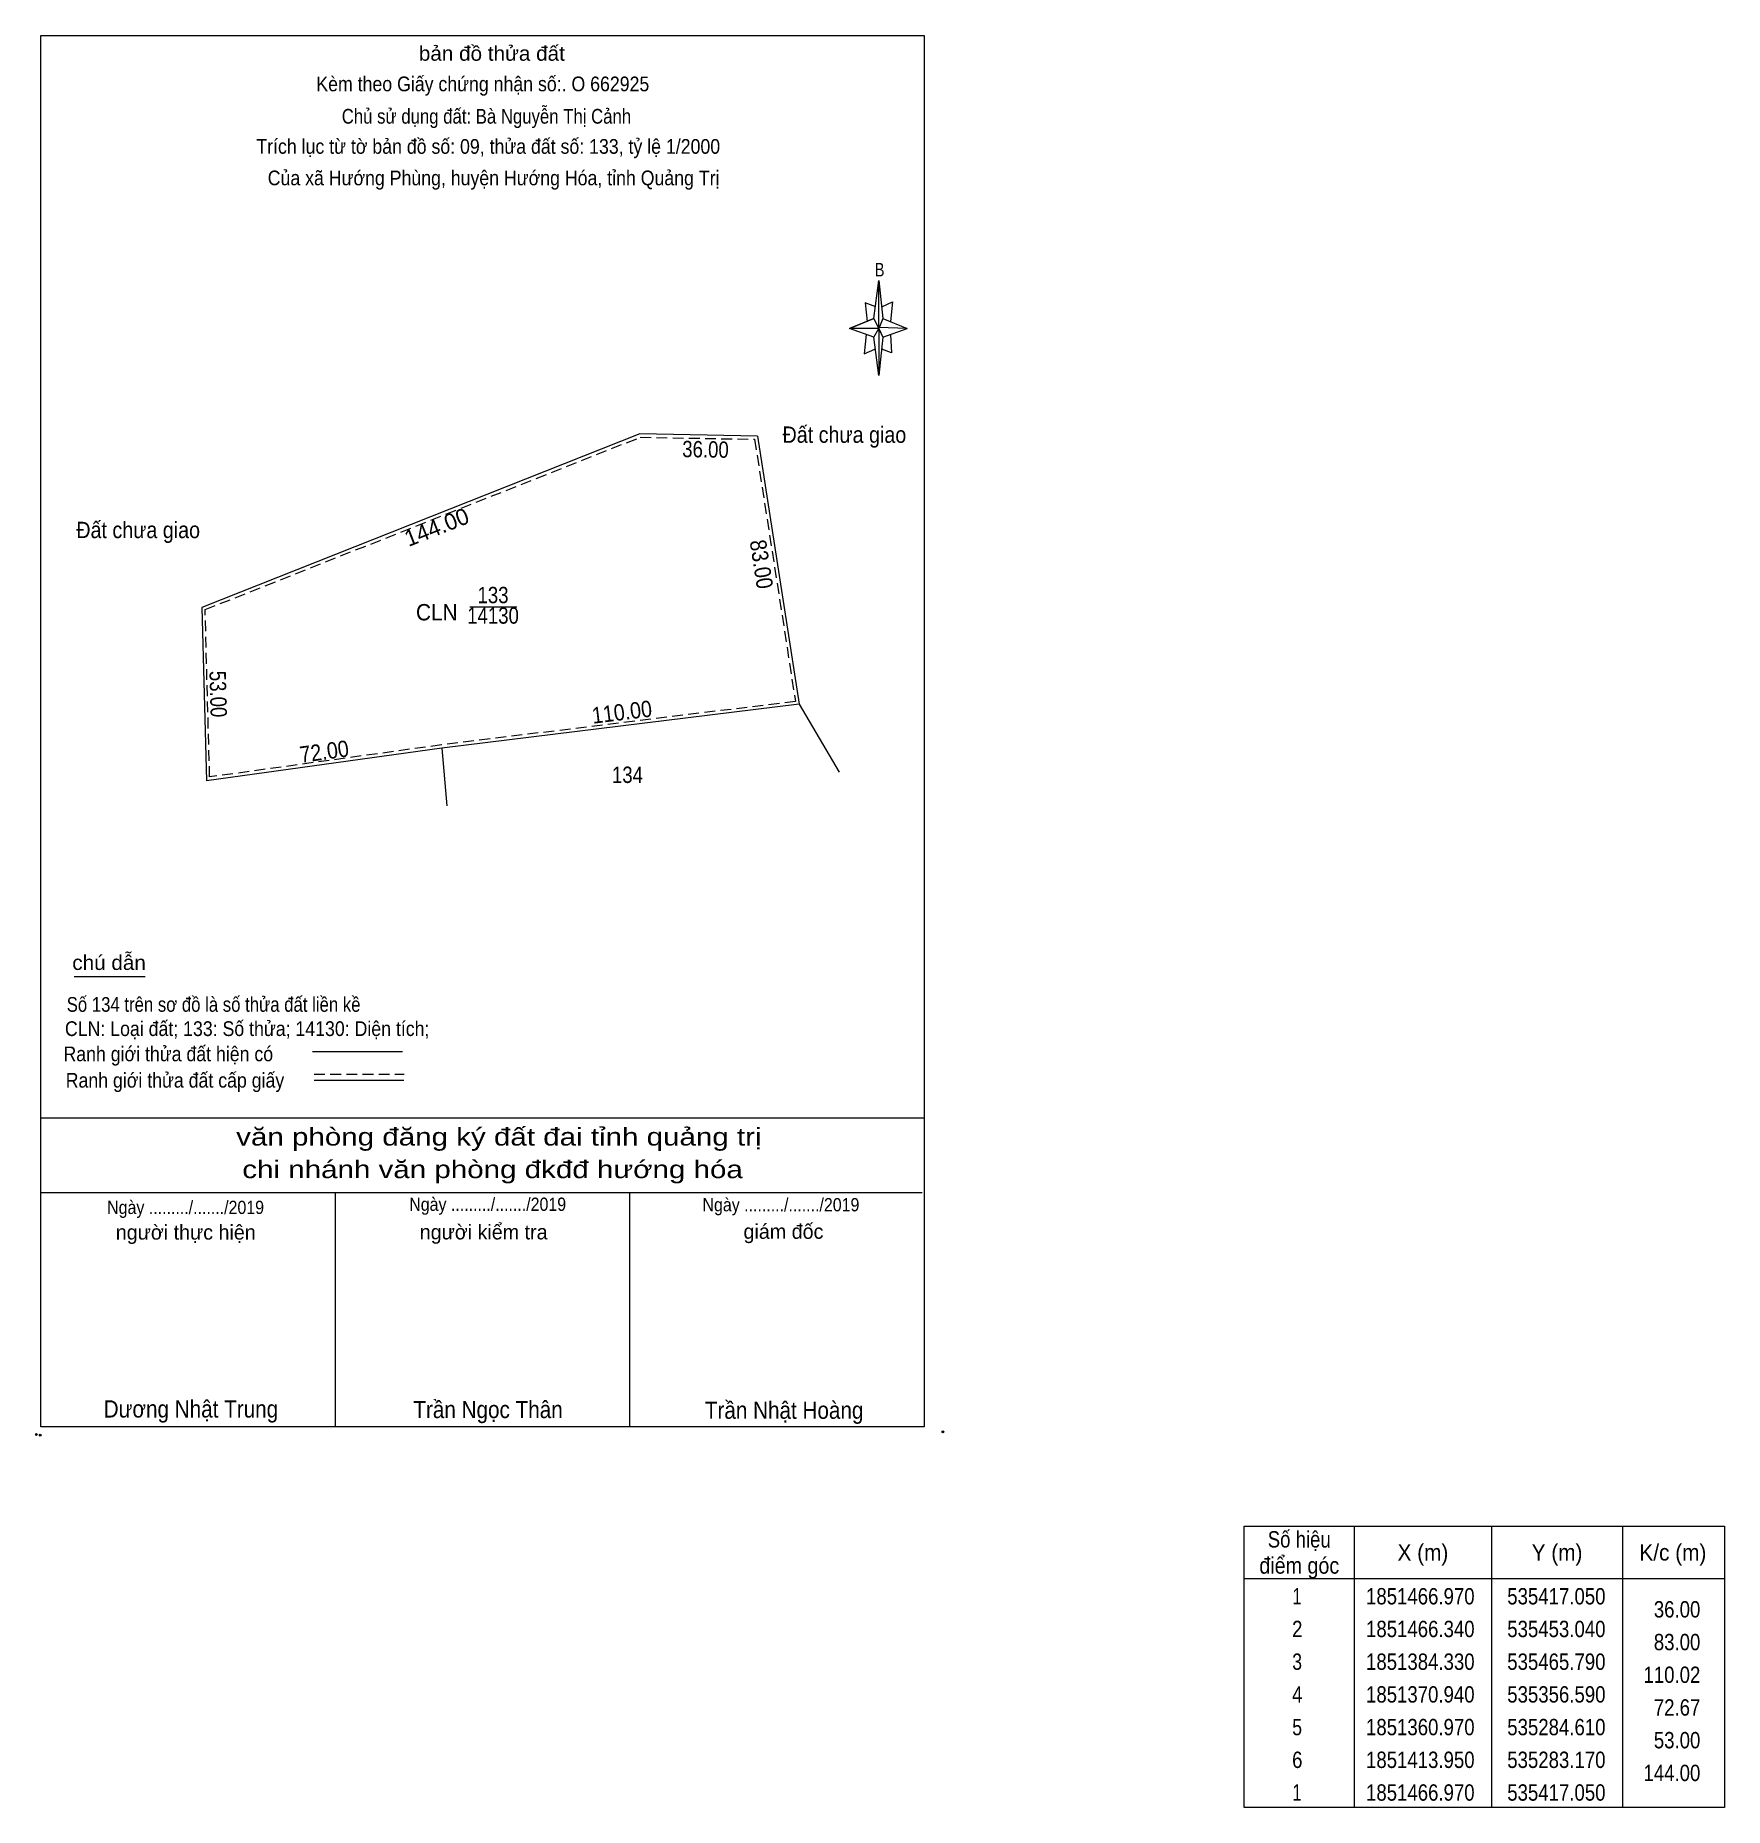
# Model space of a CAD drawing. Header units: metres. Extents: x 534412 to 535749, y 1851047 to 1851618.
# Drawn here: x 535232 to 535749, y 1851047 to 1851589 of the extents above; entities that cross this region are included whole.
import ezdxf
from ezdxf.enums import TextEntityAlignment as Align

# ---------------------------------------------------------------- set-up
doc = ezdxf.new("R2010")
doc.units = ezdxf.units.M
doc.header["$LTSCALE"] = 1.1
doc.header["$PDMODE"] = 32
doc.header["$PDSIZE"] = 0.55
doc.linetypes.add('MEDIUM_DASHED', pattern=[4.5, 3, -1.5])
for name, color, linetype, lineweight in [('1', 7, 'MEDIUM_DASHED', 13), ('17', 7, 'Continuous', 13), ('28', 7, 'Continuous', 13), ('5', 7, 'Continuous', 13), ('6', 7, 'Continuous', 13), ('63', 7, 'Continuous', 13)]:
    doc.layers.add(name, color=color, linetype=linetype, lineweight=lineweight)

msp = doc.modelspace()

# ---------------------------------------------------------------- texts
at = {"layer": '1'}
for s, width, p in [('133', 0.85, (535372.2, 1851415.24)), ('CLN', 0.95, (535355.015, 1851409.98)), ('14130', 0.85, (535372.2, 1851408.97))]:
    msp.add_text(s, height=5, dxfattribs=dict(at, width=width)).set_placement(p, align=Align.CENTER)
at = {"layer": '5'}
for s, height, width, p in [('bản đồ thửa đất', 4.5, 1.05, (535371.845, 1851581.07)), ('Kèm theo Giấy chứng nhận số:. O 662925', 4.5, 0.9, (535369.08, 1851571.74)), ('Chủ sử dụng đất: Bà Nguyễn Thị Cảnh', 4.5, 0.85, (535370.19, 1851561.84)), ('Trích lục từ tờ bản đồ số: 09, thửa đất số: 133, tỷ lệ 1/2000 ', 4.5, 0.9, (535371.495, 1851552.63)), ('Của xã Hướng Phùng, huyện Hướng Hóa, tỉnh Quảng Trị', 4.5, 0.9, (535372.385, 1851543)), ('B', 4.133, 0.8, (535490.38, 1851515.13)), ('văn phòng đăng ký đất đai tỉnh quảng trị', 5.4, 1.25, (535373.99, 1851249.43)), ('chi nhánh văn phòng đkđđ hướng hóa', 5.4, 1.25, (535372.06, 1851239.47)), ('Ngày ........./......./2019', 4.05, 0.9, (535278.235, 1851228.51)), ('Ngày ........./......./2019', 4.05, 0.9, (535370.575, 1851229.47)), ('Ngày ........./......./2019', 4.05, 0.9, (535460.215, 1851229.32)), ('Dương Nhật Trung', 5.25, 0.9, (535279.86, 1851166.29)), ('Trần Ngọc Thân', 5.25, 0.9, (535370.68, 1851166.11)), ('Trần Nhật Hoàng', 5.25, 0.9, (535461.19, 1851165.9))]:
    msp.add_text(s, height=height, dxfattribs=dict(at, width=width)).set_placement(p, align=Align.CENTER)
for s, p in [('người thực hiện', (535278.28, 1851220.68)), ('người kiểm tra', (535369.34, 1851220.74)), ('giám đốc', (535460.985, 1851220.92))]:
    msp.add_text(s, height=4.5, dxfattribs=at).set_placement(p, align=Align.CENTER)
at = {"layer": '6'}
for s, width, p in [('chú dẫn', 1.05, (535243.6, 1851303.11)), ('Số 134 trên sơ đồ là số thửa đất liền kề', 0.85, (535241.89, 1851290.33)), ('CLN: Loại đất; 133: Số thửa; 14130: Diện tích;', 0.9, (535241.35, 1851282.92)), ('Ranh giới thửa đất hiện có ', 0.9, (535240.9, 1851275.21)), ('Ranh giới thửa đất cấp giấy', 0.9, (535241.59, 1851267.14))]:
    msp.add_text(s, height=4.5, dxfattribs=dict(at, width=width)).set_placement(p)
at = {"layer": '63'}
for s, rotation, width, p in [('36.00', 358.997, 0.85, (535437.111, 1851459.782)), ('83.00', 278.837, 0.9, (535451.797, 1851426.769)), ('53.00', 271.557, 0.85, (535285.709, 1851387.393)), ('110.00', 6.991, 0.9, (535411.906, 1851379.501)), ('72.00', 7.886, 0.9, (535320.942, 1851367.425))]:
    msp.add_text(s, height=5, rotation=rotation, dxfattribs=dict(at, width=width)).set_placement(p, align=Align.CENTER)
for s, width, p in [('Đất chưa giao', 0.9, (535479.61, 1851464.27)), ('Đất chưa giao', 0.9, (535263.74, 1851435.13)), ('134', 0.85, (535413.305, 1851360.28)), ('Số hiệu', 0.85, (535618.645, 1851126.55)), ('điểm góc', 0.9, (535618.655, 1851118.55)), ('X (m)', 0.95, (535656.45, 1851122.55)), ('Y (m)', 0.95, (535697.45, 1851122.55)), ('K/c (m)', 0.95, (535732.855, 1851122.55)), (' 1', 0.75, (535617.25, 1851109.15)), ('1851466.970', 0.85, (535655.65, 1851109.15)), ('535417.050', 0.85, (535697.245, 1851109.15)), (' 2', 0.85, (535617.25, 1851099.15)), ('1851466.340', 0.85, (535655.65, 1851099.15)), ('535453.040', 0.85, (535697.245, 1851099.15)), (' 3', 0.8, (535617.255, 1851089.15)), ('1851384.330', 0.85, (535655.65, 1851089.15)), ('535465.790', 0.85, (535697.245, 1851089.15)), (' 4', 0.85, (535617.25, 1851079.15)), ('1851370.940', 0.85, (535655.65, 1851079.15)), ('535356.590', 0.85, (535697.245, 1851079.15)), (' 5', 0.8, (535617.255, 1851069.15)), ('1851360.970', 0.85, (535655.65, 1851069.15)), ('535284.610', 0.85, (535697.245, 1851069.15)), (' 6', 0.85, (535617.255, 1851059.15)), ('1851413.950', 0.85, (535655.65, 1851059.15)), ('535283.170', 0.85, (535697.245, 1851059.15)), (' 1', 0.75, (535617.25, 1851049.15)), ('1851466.970', 0.85, (535655.65, 1851049.15)), ('535417.050', 0.85, (535697.245, 1851049.15))]:
    msp.add_text(s, height=5, dxfattribs=dict(at, width=width)).set_placement(p, align=Align.CENTER)
msp.add_text('144.00', height=5, rotation=21.605, dxfattribs=at).set_placement((535355.89, 1851436.173), align=Align.CENTER)
at = {"layer": '63', "width": 0.85}
for s, p in [('36.00', (535741.25, 1851105.15)), ('83.00', (535741.25, 1851095.15)), ('110.02', (535741.25, 1851085.15)), ('72.67', (535741.25, 1851075.15)), ('53.00', (535741.25, 1851065.15)), ('144.00', (535741.25, 1851055.15))]:
    msp.add_text(s, height=5, dxfattribs=at).set_placement(p, align=Align.RIGHT)

# ---------------------------------------------------------------- linework, layer by layer
at = {"layer": '1'}
msp.add_lwpolyline([(535417.23, 1851465.97), (535452.18, 1851465.35), (535464.64, 1851385.2), (535356.46, 1851371.93), (535285.58, 1851362.11), (535284.19, 1851413.28)], close=True, dxfattribs=at)
at = {"layer": '17'}
msp.add_line((535244.2, 1851301.07), (535265.92, 1851301.07), dxfattribs=at)
at = {"layer": '28'}
for p, q in [((535453.04, 1851466.34), (535465.79, 1851384.33)), ((535356.59, 1851370.94), (535358.13, 1851353.34))]:
    msp.add_line(p, q, dxfattribs=at)
for points in [[(535453.04, 1851466.34), (535417.05, 1851466.97), (535283.17, 1851413.95), (535284.61, 1851360.97)], [(535465.79, 1851384.33), (535356.59, 1851370.94), (535284.61, 1851360.97)]]:
    msp.add_lwpolyline(points, dxfattribs=at)
at = {"layer": '5'}
for p, q in [((535488.63, 1851502.23), (535490.13, 1851513.93)), ((535488.63, 1851496.53), (535481.13, 1851499.23)), ((535491.33, 1851502.23), (535498.83, 1851499.23)), ((535493.73, 1851497.43), (535494.03, 1851491.73)), ((535491.33, 1851496.53), (535490.13, 1851484.83)), ((535494.03, 1851491.73), (535491.03, 1851492.93)), ((535234.02, 1851257.91), (535504.02, 1851257.91)), ((535234.02, 1851235.11), (535503.42, 1851235.11)), ((535234.02, 1851235.11), (535503.42, 1851235.11)), ((535234.02, 1851235.11), (535503.42, 1851235.11)), ((535324.02, 1851163.41), (535324.02, 1851235.11)), ((535414.02, 1851163.41), (535414.02, 1851235.11))]:
    msp.add_line(p, q, dxfattribs=at)
for points in [[(535234.02, 1851588.81), (535504.02, 1851588.81), (535504.02, 1851163.41), (535234.02, 1851163.41)], [(535490.13, 1851513.93), (535491.33, 1851502.23), (535490.13, 1851499.23)], [(535490.13, 1851499.23), (535481.13, 1851499.23), (535488.63, 1851502.23), (535491.33, 1851496.53), (535498.83, 1851499.23), (535490.13, 1851499.53)], [(535490.13, 1851499.23), (535490.13, 1851484.83), (535488.63, 1851496.53)]]:
    msp.add_lwpolyline(points, close=True, dxfattribs=at)
for points in [[(535489.23, 1851505.83), (535485.93, 1851507.03), (535486.53, 1851501.33)], [(535491.03, 1851505.83), (535494.33, 1851507.33), (535493.73, 1851501.33)], [(535490.13, 1851499.23), (535488.63, 1851502.23), (535481.13, 1851499.23)], [(535486.23, 1851497.43), (535485.63, 1851491.43), (535488.93, 1851492.93)], [(535490.13, 1851499.23), (535491.33, 1851496.53), (535498.83, 1851499.23)], [(535504.02, 1851163.41), (535234.02, 1851163.41), (535234.02, 1851235.11)]]:
    msp.add_lwpolyline(points, dxfattribs=at)
for p in [(535232.61, 1851161.1), (535233.81, 1851160.89)]:
    msp.add_point(p, dxfattribs=at)
at = {"layer": '6'}
for p, q in [((535317.07, 1851278.18), (535344.49, 1851278.18)), ((535317.49, 1851269.39), (535344.91, 1851269.39))]:
    msp.add_line(p, q, dxfattribs=at)
at = {"layer": '6', "linetype": 'MEDIUM_DASHED'}
msp.add_line((535317.49, 1851271.25), (535345.09, 1851271.25), dxfattribs=at)
at = {"layer": '6'}
msp.add_point((535509.72, 1851161.91), dxfattribs=at)
at = {"layer": '63'}
for p, q in [((535365.14, 1851414.14), (535379.44, 1851414.14)), ((535465.79, 1851384.33), (535477.99, 1851363.58)), ((535635.45, 1851133.05), (535635.45, 1851047.05)), ((535677.45, 1851133.05), (535677.45, 1851047.05)), ((535717.45, 1851133.05), (535717.45, 1851047.05)), ((535601.85, 1851117.05), (535748.65, 1851117.05))]:
    msp.add_line(p, q, dxfattribs=at)
msp.add_lwpolyline([(535601.85, 1851133.05), (535748.65, 1851133.05), (535748.65, 1851047.05), (535601.85, 1851047.05)], close=True, dxfattribs=at)

msp.set_redraw_order([(e.dxf.handle, doc.entitydb.next_handle()) for e in msp.query("TEXT MTEXT ATTDEF DIMENSION ARC_DIMENSION")])  # texts and dimensions are drawn at this point

doc.saveas('drawing.dxf')
